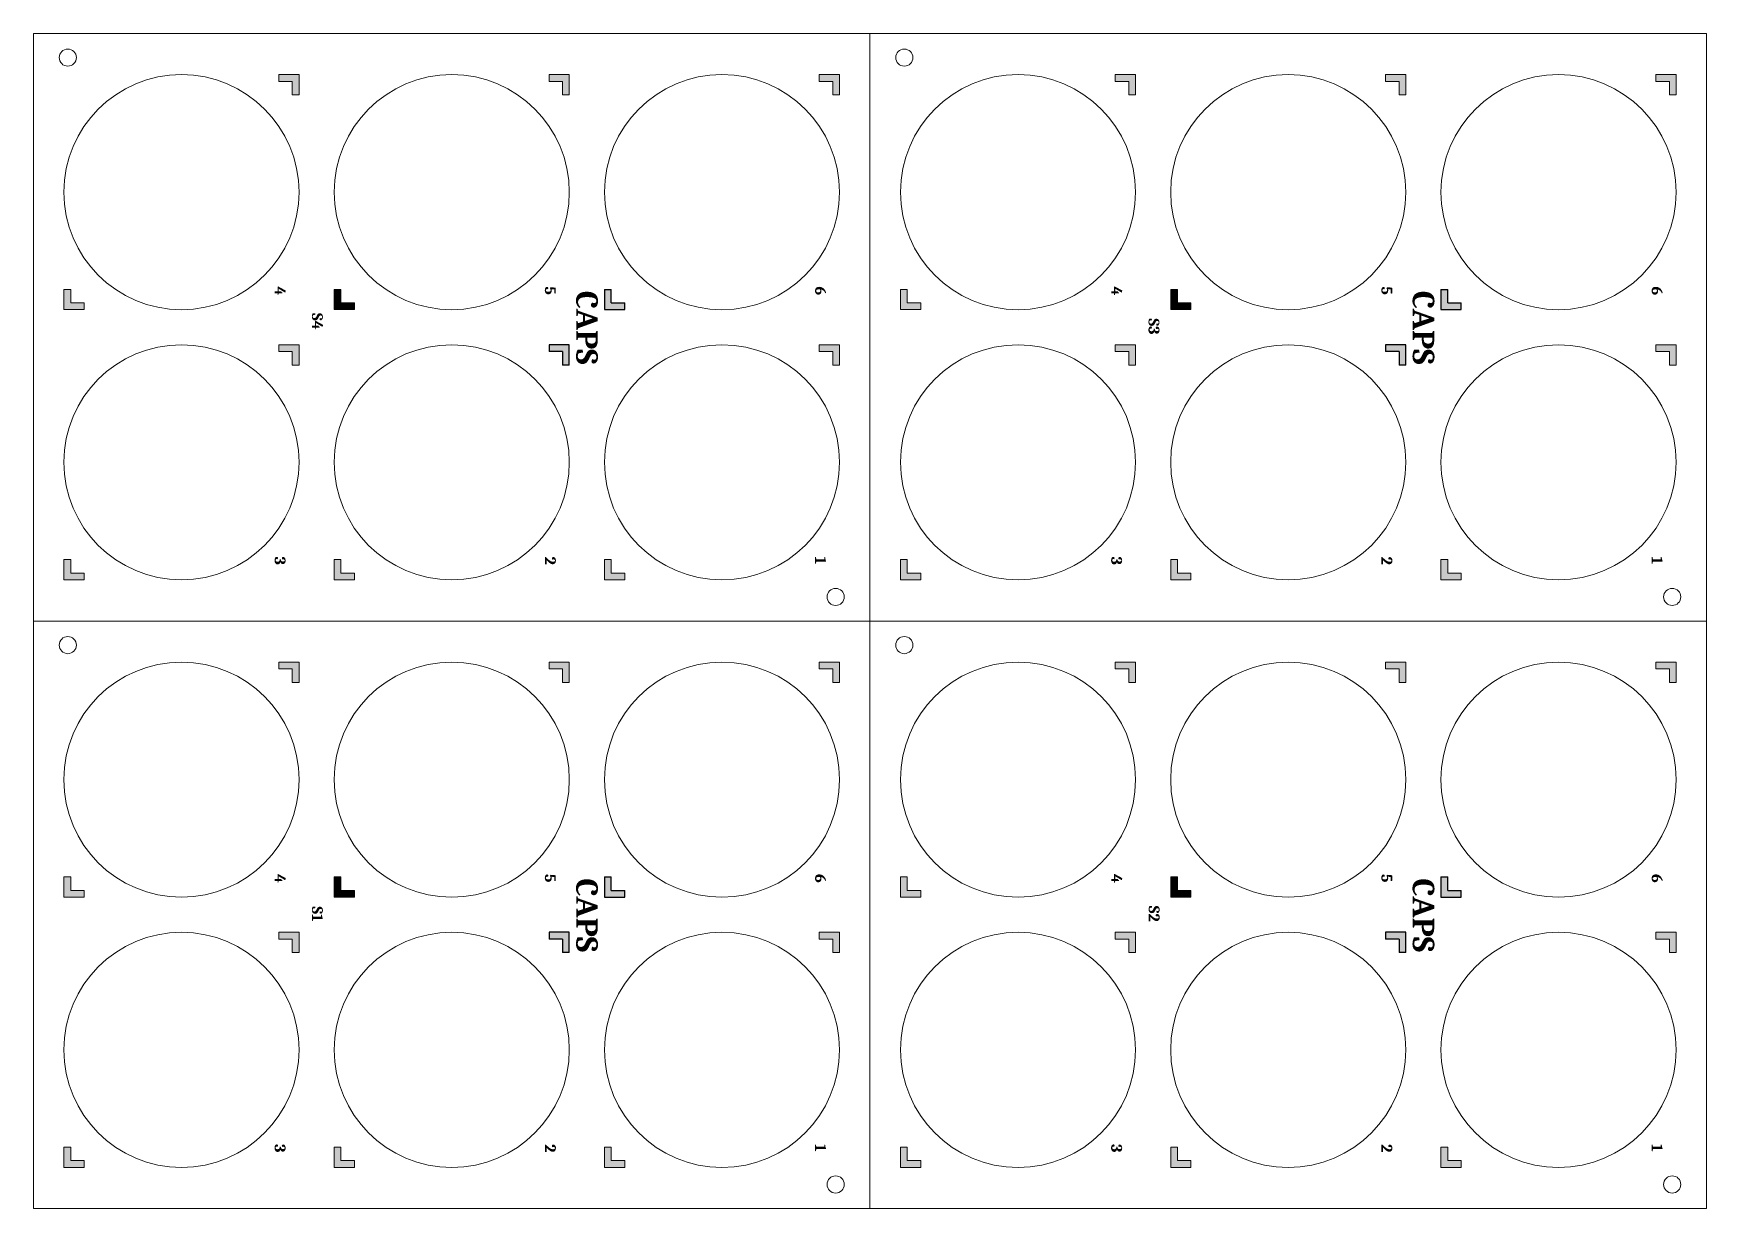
# Model space of a CAD drawing. Header units: centimetres. Extents: x -45.4 to 22.9, y -50.8 to 6.9.
# Drawn here: x -10.51 to 13.86, y -10.21 to 6.91 of the extents above; entities that cross this region are included whole.
import ezdxf

# ---------------------------------------------------------------- set-up
doc = ezdxf.new("R2010")
doc.units = ezdxf.units.CM
doc.header["$MEASUREMENT"] = 0
for name, color, linetype, lineweight in [('cuts', 6, 'Continuous', 0), ('final cut', 4, 'Continuous', 0), ('peghole_cut', 6, 'Continuous', 0), ('Raster Engraving - light', 1, 'Continuous', 13)]:
    doc.layers.add(name, color=color, linetype=linetype, lineweight=lineweight)
doc.layers.add('engrave', color=10, linetype='Continuous')

msp = doc.modelspace()

# ---------------------------------------------------------------- texts
at = {"layer": 'engrave', "attachment_point": 1, "rotation": 270}
for s, heights, insert, char_height in [('{\\fCambria Math|b1|i0|c0|p18;4}', [0], (-6.841, 3.227), 0.15748), ('{\\fCambria Math|b1|i0|c0|p18;5}', [0], (-2.903, 3.227), 0.15748), ('{\\fCambria Math|b1|i0|c0|p18;6}', [0], (1.034, 3.227), 0.15748), ('{\\fCambria Math|b1|i0|c0|p18;4}', [0], (5.347, 3.227), 0.15748), ('{\\fCambria Math|b1|i0|c0|p18;5}', [0], (9.284, 3.227), 0.15748), ('{\\fCambria Math|b1|i0|c0|p18;6}', [0], (13.222, 3.227), 0.15748), ('\\pxqc;{\\fCambria Math|b1|i0|c0|p18;CAPS}', [0.319], (-2.29, 2.821), 0.31496), ('\\pxqc;{\\fCambria Math|b1|i0|c0|p18;CAPS}', [0.319], (9.897, 2.821), 0.31496), ('{\\fCambria Math|b1|i0|c0|p18;3}', [0], (-6.841, -0.711), 0.15748), ('{\\fCambria Math|b1|i0|c0|p18;2}', [0], (-2.903, -0.711), 0.15748), ('{\\fCambria Math|b1|i0|c0|p18;1}', [0], (1.034, -0.711), 0.15748), ('{\\fCambria Math|b1|i0|c0|p18;3}', [0], (5.347, -0.711), 0.15748), ('{\\fCambria Math|b1|i0|c0|p18;2}', [0], (9.284, -0.711), 0.15748), ('{\\fCambria Math|b1|i0|c0|p18;1}', [0], (13.222, -0.711), 0.15748), ('{\\fCambria Math|b1|i0|c0|p18;4}', [0], (-6.841, -5.336), 0.15748), ('{\\fCambria Math|b1|i0|c0|p18;5}', [0], (-2.903, -5.336), 0.15748), ('{\\fCambria Math|b1|i0|c0|p18;6}', [0], (1.034, -5.336), 0.15748), ('{\\fCambria Math|b1|i0|c0|p18;4}', [0], (5.347, -5.336), 0.15748), ('{\\fCambria Math|b1|i0|c0|p18;5}', [0], (9.284, -5.336), 0.15748), ('{\\fCambria Math|b1|i0|c0|p18;6}', [0], (13.222, -5.336), 0.15748), ('\\pxqc;{\\fCambria Math|b1|i0|c0|p18;CAPS}', [0.319], (-2.29, -5.742), 0.31496), ('\\pxqc;{\\fCambria Math|b1|i0|c0|p18;CAPS}', [0.319], (9.897, -5.742), 0.31496), ('{\\fCambria Math|b1|i0|c0|p18;3}', [0], (-6.841, -9.273), 0.15748), ('{\\fCambria Math|b1|i0|c0|p18;2}', [0], (-2.903, -9.273), 0.15748), ('{\\fCambria Math|b1|i0|c0|p18;1}', [0], (1.034, -9.273), 0.15748), ('{\\fCambria Math|b1|i0|c0|p18;3}', [0], (5.347, -9.273), 0.15748), ('{\\fCambria Math|b1|i0|c0|p18;2}', [0], (9.284, -9.273), 0.15748), ('{\\fCambria Math|b1|i0|c0|p18;1}', [0], (13.222, -9.273), 0.15748)]:
    msp.add_mtext_dynamic_manual_height_columns(s, width=0.39077, gutter_width=0.394, heights=heights, dxfattribs=dict(at, insert=insert, char_height=char_height))
at = {"layer": 'Raster Engraving - light', "char_height": 0.15748, "attachment_point": 1, "rotation": 270}
for s, heights, insert in [('{\\fCambria Math|b1|i0|c0|p18;S4}', [0], (-6.297, 2.839)), ('\\pxqc;{\\fCambria Math|b1|i0|c0|p18;S3}', [0], (5.891, 2.839)), ('\\pxqc;{\\fCambria Math|b1|i0|c0|p18;S1}', [0], (-6.297, -5.723)), ('{\\fCambria Math|b1|i0|c0|p18;S2}', [0.253], (5.894, -5.799))]:
    msp.add_mtext_dynamic_manual_height_columns(s, width=0.39077, gutter_width=0.394, heights=heights, dxfattribs=dict(at, insert=insert))

# ---------------------------------------------------------------- hatches: boundary and pattern name
at = {"layer": 'Raster Engraving - light'}
h = msp.add_hatch(color=256, dxfattribs=at)
h.dxf.hatch_style = 1
h.paths.add_polyline_path([(1.232, 2.376), (0.937, 2.376), (0.937, 2.278), (1.133, 2.278), (1.133, 2.081), (1.232, 2.081)])
h.paths.add_polyline_path([(1.232, 6.314), (0.937, 6.314), (0.937, 6.215), (1.133, 6.215), (1.133, 6.018), (1.232, 6.018)])
h.paths.add_polyline_path([(-2.706, 6.314), (-3.001, 6.314), (-3.001, 6.215), (-2.804, 6.215), (-2.804, 6.018), (-2.706, 6.018)])
h.paths.add_polyline_path([(-6.643, 6.314), (-6.938, 6.314), (-6.938, 6.215), (-6.742, 6.215), (-6.742, 6.018), (-6.643, 6.018)])
h = msp.add_hatch(color=256, dxfattribs=at)
h.dxf.hatch_style = 1
h.paths.add_polyline_path([(13.419, 2.376), (13.124, 2.376), (13.124, 2.278), (13.321, 2.278), (13.321, 2.081), (13.419, 2.081)])
h.paths.add_polyline_path([(13.419, 6.314), (13.124, 6.314), (13.124, 6.215), (13.321, 6.215), (13.321, 6.018), (13.419, 6.018)])
h.paths.add_polyline_path([(9.482, 6.314), (9.187, 6.314), (9.187, 6.215), (9.383, 6.215), (9.383, 6.018), (9.482, 6.018)])
h.paths.add_polyline_path([(5.544, 6.314), (5.249, 6.314), (5.249, 6.215), (5.446, 6.215), (5.446, 6.018), (5.544, 6.018)])
h = msp.add_hatch(color=256, dxfattribs=at)
h.dxf.hatch_style = 1
h.paths.add_polyline_path([(-9.773, 2.987), (-9.97, 2.987), (-9.97, 3.184), (-10.068, 3.184), (-10.068, 2.889), (-9.773, 2.889)])
h.paths.add_polyline_path([(-9.773, -0.951), (-9.97, -0.951), (-9.97, -0.754), (-10.068, -0.754), (-10.068, -1.049), (-9.773, -1.049)])
h.paths.add_polyline_path([(-6.643, 2.376), (-6.938, 2.376), (-6.938, 2.278), (-6.742, 2.278), (-6.742, 2.081), (-6.643, 2.081)])
h.paths.add_polyline_path([(-5.836, -0.951), (-6.032, -0.951), (-6.032, -0.754), (-6.131, -0.754), (-6.131, -1.049), (-5.836, -1.049)])
h.paths.add_polyline_path([(-1.898, -0.951), (-2.095, -0.951), (-2.095, -0.754), (-2.193, -0.754), (-2.193, -1.049), (-1.898, -1.049)])
h = msp.add_hatch(color=256, dxfattribs=at)
h.dxf.hatch_style = 1
h.paths.add_polyline_path([(-6.032, 3.184), (-6.131, 3.184), (-6.131, 2.889), (-5.836, 2.889), (-5.836, 2.987), (-6.032, 2.987)])
h = msp.add_hatch(color=256, dxfattribs=at)
h.dxf.hatch_style = 1
h.paths.add_polyline_path([(-1.898, 2.987), (-2.095, 2.987), (-2.095, 3.184), (-2.193, 3.184), (-2.193, 2.889), (-1.898, 2.889)])
h.paths.add_polyline_path([(-2.706, 2.376), (-3.001, 2.376), (-3.001, 2.278), (-2.804, 2.278), (-2.804, 2.081), (-2.706, 2.081)])
h = msp.add_hatch(color=256, dxfattribs=at)
h.dxf.hatch_style = 1
h.paths.add_polyline_path([(2.414, 2.987), (2.218, 2.987), (2.218, 3.184), (2.119, 3.184), (2.119, 2.889), (2.414, 2.889)])
h.paths.add_polyline_path([(2.414, -0.951), (2.218, -0.951), (2.218, -0.754), (2.119, -0.754), (2.119, -1.049), (2.414, -1.049)])
h.paths.add_polyline_path([(5.544, 2.376), (5.249, 2.376), (5.249, 2.278), (5.446, 2.278), (5.446, 2.081), (5.544, 2.081)])
h.paths.add_polyline_path([(6.352, -0.951), (6.155, -0.951), (6.155, -0.754), (6.057, -0.754), (6.057, -1.049), (6.352, -1.049)])
h.paths.add_polyline_path([(10.289, -0.951), (10.093, -0.951), (10.093, -0.754), (9.994, -0.754), (9.994, -1.049), (10.289, -1.049)])
h = msp.add_hatch(color=256, dxfattribs=at)
h.dxf.hatch_style = 1
h.paths.add_polyline_path([(6.155, 3.184), (6.057, 3.184), (6.057, 2.889), (6.352, 2.889), (6.352, 2.987), (6.155, 2.987)])
h = msp.add_hatch(color=256, dxfattribs=at)
h.dxf.hatch_style = 1
h.paths.add_polyline_path([(10.289, 2.987), (10.093, 2.987), (10.093, 3.184), (9.994, 3.184), (9.994, 2.889), (10.289, 2.889)])
h.paths.add_polyline_path([(9.482, 2.376), (9.187, 2.376), (9.187, 2.278), (9.383, 2.278), (9.383, 2.081), (9.482, 2.081)])
h = msp.add_hatch(color=256, dxfattribs=at)
h.dxf.hatch_style = 1
h.paths.add_polyline_path([(1.232, -6.186), (0.937, -6.186), (0.937, -6.285), (1.133, -6.285), (1.133, -6.482), (1.232, -6.482)])
h.paths.add_polyline_path([(1.232, -2.249), (0.937, -2.249), (0.937, -2.347), (1.133, -2.347), (1.133, -2.544), (1.232, -2.544)])
h.paths.add_polyline_path([(-2.706, -2.249), (-3.001, -2.249), (-3.001, -2.347), (-2.804, -2.347), (-2.804, -2.544), (-2.706, -2.544)])
h.paths.add_polyline_path([(-6.643, -2.249), (-6.938, -2.249), (-6.938, -2.347), (-6.742, -2.347), (-6.742, -2.544), (-6.643, -2.544)])
h = msp.add_hatch(color=256, dxfattribs=at)
h.dxf.hatch_style = 1
h.paths.add_polyline_path([(13.419, -6.186), (13.124, -6.186), (13.124, -6.285), (13.321, -6.285), (13.321, -6.482), (13.419, -6.482)])
h.paths.add_polyline_path([(13.419, -2.249), (13.124, -2.249), (13.124, -2.347), (13.321, -2.347), (13.321, -2.544), (13.419, -2.544)])
h.paths.add_polyline_path([(9.482, -2.249), (9.187, -2.249), (9.187, -2.347), (9.383, -2.347), (9.383, -2.544), (9.482, -2.544)])
h.paths.add_polyline_path([(5.544, -2.249), (5.249, -2.249), (5.249, -2.347), (5.446, -2.347), (5.446, -2.544), (5.544, -2.544)])
h = msp.add_hatch(color=256, dxfattribs=at)
h.dxf.hatch_style = 1
h.paths.add_polyline_path([(-9.773, -5.576), (-9.97, -5.576), (-9.97, -5.379), (-10.068, -5.379), (-10.068, -5.674), (-9.773, -5.674)])
h.paths.add_polyline_path([(-9.773, -9.513), (-9.97, -9.513), (-9.97, -9.316), (-10.068, -9.316), (-10.068, -9.611), (-9.773, -9.611)])
h.paths.add_polyline_path([(-6.643, -6.186), (-6.938, -6.186), (-6.938, -6.285), (-6.742, -6.285), (-6.742, -6.482), (-6.643, -6.482)])
h.paths.add_polyline_path([(-5.836, -9.513), (-6.032, -9.513), (-6.032, -9.316), (-6.131, -9.316), (-6.131, -9.611), (-5.836, -9.611)])
h.paths.add_polyline_path([(-1.898, -9.513), (-2.095, -9.513), (-2.095, -9.316), (-2.193, -9.316), (-2.193, -9.611), (-1.898, -9.611)])
h = msp.add_hatch(color=256, dxfattribs=at)
h.dxf.hatch_style = 1
h.paths.add_polyline_path([(-6.032, -5.379), (-6.131, -5.379), (-6.131, -5.674), (-5.836, -5.674), (-5.836, -5.576), (-6.032, -5.576)])
h = msp.add_hatch(color=256, dxfattribs=at)
h.dxf.hatch_style = 1
h.paths.add_polyline_path([(-1.898, -5.576), (-2.095, -5.576), (-2.095, -5.379), (-2.193, -5.379), (-2.193, -5.674), (-1.898, -5.674)])
h.paths.add_polyline_path([(-2.706, -6.186), (-3.001, -6.186), (-3.001, -6.285), (-2.804, -6.285), (-2.804, -6.482), (-2.706, -6.482)])
h = msp.add_hatch(color=256, dxfattribs=at)
h.dxf.hatch_style = 1
h.paths.add_polyline_path([(2.414, -5.576), (2.218, -5.576), (2.218, -5.379), (2.119, -5.379), (2.119, -5.674), (2.414, -5.674)])
h.paths.add_polyline_path([(2.414, -9.513), (2.218, -9.513), (2.218, -9.316), (2.119, -9.316), (2.119, -9.611), (2.414, -9.611)])
h.paths.add_polyline_path([(5.544, -6.186), (5.249, -6.186), (5.249, -6.285), (5.446, -6.285), (5.446, -6.482), (5.544, -6.482)])
h.paths.add_polyline_path([(6.352, -9.513), (6.155, -9.513), (6.155, -9.316), (6.057, -9.316), (6.057, -9.611), (6.352, -9.611)])
h.paths.add_polyline_path([(10.289, -9.513), (10.093, -9.513), (10.093, -9.316), (9.994, -9.316), (9.994, -9.611), (10.289, -9.611)])
h = msp.add_hatch(color=256, dxfattribs=at)
h.dxf.hatch_style = 1
h.paths.add_polyline_path([(6.155, -5.379), (6.057, -5.379), (6.057, -5.674), (6.352, -5.674), (6.352, -5.576), (6.155, -5.576)])
h = msp.add_hatch(color=256, dxfattribs=at)
h.dxf.hatch_style = 1
h.paths.add_polyline_path([(10.289, -5.576), (10.093, -5.576), (10.093, -5.379), (9.994, -5.379), (9.994, -5.674), (10.289, -5.674)])
h.paths.add_polyline_path([(9.482, -6.186), (9.187, -6.186), (9.187, -6.285), (9.383, -6.285), (9.383, -6.482), (9.482, -6.482)])

# ---------------------------------------------------------------- linework, layer by layer
at = {"layer": 'cuts'}
for centre in [(-8.356, 4.601), (-4.418, 4.601), (-0.481, 4.601), (3.832, 4.601), (7.769, 4.601), (11.707, 4.601), (-8.356, 0.664), (-4.418, 0.664), (-0.481, 0.664), (3.832, 0.664), (7.769, 0.664), (11.707, 0.664), (-8.356, -3.961), (-4.418, -3.961), (-0.481, -3.961), (3.832, -3.961), (7.769, -3.961), (11.707, -3.961), (-8.356, -7.899), (-4.418, -7.899), (-0.481, -7.899), (3.832, -7.899), (7.769, -7.899), (11.707, -7.899)]:
    msp.add_circle(centre, 1.713, dxfattribs=at)
at = {"layer": 'engrave'}
for p, q in [((-2.193, 3.184), (-2.095, 3.184)), ((-2.193, 3.184), (-2.193, 2.889)), ((-2.095, 2.987), (-2.095, 3.184)), ((9.994, 3.184), (10.093, 3.184)), ((9.994, 3.184), (9.994, 2.889)), ((10.093, 2.987), (10.093, 3.184)), ((-2.095, 2.987), (-1.898, 2.987)), ((-1.898, 2.889), (-1.898, 2.987)), ((10.093, 2.987), (10.289, 2.987)), ((10.289, 2.889), (10.289, 2.987)), ((-2.193, 2.889), (-1.898, 2.889)), ((9.994, 2.889), (10.289, 2.889)), ((-3.001, 2.376), (-3.001, 2.278)), ((-2.706, 2.376), (-3.001, 2.376)), ((-2.804, 2.278), (-3.001, 2.278)), ((-2.804, 2.278), (-2.804, 2.081)), ((-2.706, 2.081), (-2.706, 2.376)), ((9.187, 2.376), (9.187, 2.278)), ((9.482, 2.376), (9.187, 2.376)), ((9.383, 2.278), (9.187, 2.278)), ((9.383, 2.278), (9.383, 2.081)), ((9.482, 2.081), (9.482, 2.376)), ((-2.706, 2.081), (-2.804, 2.081)), ((9.482, 2.081), (9.383, 2.081)), ((-2.193, -5.379), (-2.095, -5.379)), ((-2.193, -5.379), (-2.193, -5.674)), ((-2.095, -5.576), (-2.095, -5.379)), ((-2.095, -5.576), (-1.898, -5.576)), ((-1.898, -5.674), (-1.898, -5.576)), ((9.994, -5.379), (10.093, -5.379)), ((9.994, -5.379), (9.994, -5.674)), ((10.093, -5.576), (10.093, -5.379)), ((10.093, -5.576), (10.289, -5.576)), ((10.289, -5.674), (10.289, -5.576)), ((-2.193, -5.674), (-1.898, -5.674)), ((9.994, -5.674), (10.289, -5.674)), ((-3.001, -6.186), (-3.001, -6.285)), ((-2.706, -6.186), (-3.001, -6.186)), ((-2.804, -6.285), (-3.001, -6.285)), ((-2.804, -6.285), (-2.804, -6.482)), ((-2.706, -6.482), (-2.706, -6.186)), ((9.187, -6.186), (9.187, -6.285)), ((9.482, -6.186), (9.187, -6.186)), ((9.383, -6.285), (9.187, -6.285)), ((9.383, -6.285), (9.383, -6.482)), ((9.482, -6.482), (9.482, -6.186)), ((-2.706, -6.482), (-2.804, -6.482)), ((9.482, -6.482), (9.383, -6.482))]:
    msp.add_line(p, q, dxfattribs=at)
at = {"layer": 'final cut'}
for p, q in [((-10.512, 6.914), (-10.512, -10.211)), ((-10.512, 6.914), (13.863, 6.914)), ((1.675, 6.914), (1.675, -10.211)), ((13.863, 6.914), (13.863, -10.211)), ((-10.512, -1.649), (13.863, -1.649)), ((-10.512, -10.211), (13.863, -10.211))]:
    msp.add_line(p, q, dxfattribs=at)
at = {"layer": 'peghole_cut'}
for centre in [(-10.012, 6.562), (2.175, 6.562), (1.175, -1.298), (13.363, -1.298), (-10.012, -2), (2.175, -2), (1.175, -9.86), (13.363, -9.86)]:
    msp.add_circle(centre, 0.125, dxfattribs=at)
at = {"layer": 'Raster Engraving - light'}
for p, q in [((-6.938, 6.314), (-6.938, 6.215)), ((-6.643, 6.314), (-6.938, 6.314)), ((-6.742, 6.215), (-6.938, 6.215)), ((-6.742, 6.215), (-6.742, 6.018)), ((-6.643, 6.018), (-6.643, 6.314)), ((-3.001, 6.314), (-3.001, 6.215)), ((-2.706, 6.314), (-3.001, 6.314)), ((-2.804, 6.215), (-3.001, 6.215)), ((-2.804, 6.215), (-2.804, 6.018)), ((-2.706, 6.018), (-2.706, 6.314)), ((0.937, 6.314), (0.937, 6.215)), ((1.232, 6.314), (0.937, 6.314)), ((1.133, 6.215), (0.937, 6.215)), ((1.133, 6.215), (1.133, 6.018)), ((1.232, 6.018), (1.232, 6.314)), ((5.249, 6.314), (5.249, 6.215)), ((5.544, 6.314), (5.249, 6.314)), ((5.446, 6.215), (5.249, 6.215)), ((5.446, 6.215), (5.446, 6.018)), ((5.544, 6.018), (5.544, 6.314)), ((9.187, 6.314), (9.187, 6.215)), ((9.482, 6.314), (9.187, 6.314)), ((9.383, 6.215), (9.187, 6.215)), ((9.383, 6.215), (9.383, 6.018)), ((9.482, 6.018), (9.482, 6.314)), ((13.124, 6.314), (13.124, 6.215)), ((13.419, 6.314), (13.124, 6.314)), ((13.321, 6.215), (13.124, 6.215)), ((13.321, 6.215), (13.321, 6.018)), ((13.419, 6.018), (13.419, 6.314)), ((-6.643, 6.018), (-6.742, 6.018)), ((-2.706, 6.018), (-2.804, 6.018)), ((1.232, 6.018), (1.133, 6.018)), ((5.544, 6.018), (5.446, 6.018)), ((9.482, 6.018), (9.383, 6.018)), ((13.419, 6.018), (13.321, 6.018)), ((-10.068, 3.184), (-9.97, 3.184)), ((-10.068, 3.184), (-10.068, 2.889)), ((-9.97, 2.987), (-9.97, 3.184)), ((-6.131, 3.184), (-6.032, 3.184)), ((-6.131, 3.184), (-6.131, 2.889)), ((-6.032, 2.987), (-6.032, 3.184)), ((2.119, 3.184), (2.218, 3.184)), ((2.119, 3.184), (2.119, 2.889)), ((2.218, 2.987), (2.218, 3.184)), ((6.057, 3.184), (6.155, 3.184)), ((6.057, 3.184), (6.057, 2.889)), ((6.155, 2.987), (6.155, 3.184)), ((-9.97, 2.987), (-9.773, 2.987)), ((-9.773, 2.889), (-9.773, 2.987)), ((-6.032, 2.987), (-5.836, 2.987)), ((-5.836, 2.889), (-5.836, 2.987)), ((2.218, 2.987), (2.414, 2.987)), ((2.414, 2.889), (2.414, 2.987)), ((6.155, 2.987), (6.352, 2.987)), ((6.352, 2.889), (6.352, 2.987)), ((-10.068, 2.889), (-9.773, 2.889)), ((-6.131, 2.889), (-5.836, 2.889)), ((2.119, 2.889), (2.414, 2.889)), ((6.057, 2.889), (6.352, 2.889)), ((-6.938, 2.376), (-6.938, 2.278)), ((-6.643, 2.376), (-6.938, 2.376)), ((-6.742, 2.278), (-6.938, 2.278)), ((-6.742, 2.278), (-6.742, 2.081)), ((-6.643, 2.081), (-6.643, 2.376)), ((0.937, 2.376), (0.937, 2.278)), ((1.232, 2.376), (0.937, 2.376)), ((1.133, 2.278), (0.937, 2.278)), ((1.133, 2.278), (1.133, 2.081)), ((1.232, 2.081), (1.232, 2.376)), ((5.249, 2.376), (5.249, 2.278)), ((5.544, 2.376), (5.249, 2.376)), ((5.446, 2.278), (5.249, 2.278)), ((5.446, 2.278), (5.446, 2.081)), ((5.544, 2.081), (5.544, 2.376)), ((13.124, 2.376), (13.124, 2.278)), ((13.419, 2.376), (13.124, 2.376)), ((13.321, 2.278), (13.124, 2.278)), ((13.321, 2.278), (13.321, 2.081)), ((13.419, 2.081), (13.419, 2.376)), ((-6.643, 2.081), (-6.742, 2.081)), ((1.232, 2.081), (1.133, 2.081)), ((5.544, 2.081), (5.446, 2.081)), ((13.419, 2.081), (13.321, 2.081)), ((-10.068, -0.754), (-9.97, -0.754)), ((-10.068, -0.754), (-10.068, -1.049)), ((-9.97, -0.951), (-9.97, -0.754)), ((-9.97, -0.951), (-9.773, -0.951)), ((-9.773, -1.049), (-9.773, -0.951)), ((-6.131, -0.754), (-6.032, -0.754)), ((-6.131, -0.754), (-6.131, -1.049)), ((-6.032, -0.951), (-6.032, -0.754)), ((-6.032, -0.951), (-5.836, -0.951)), ((-5.836, -1.049), (-5.836, -0.951)), ((-2.193, -0.754), (-2.095, -0.754)), ((-2.193, -0.754), (-2.193, -1.049)), ((-2.095, -0.951), (-2.095, -0.754)), ((-2.095, -0.951), (-1.898, -0.951)), ((-1.898, -1.049), (-1.898, -0.951)), ((2.119, -0.754), (2.218, -0.754)), ((2.119, -0.754), (2.119, -1.049)), ((2.218, -0.951), (2.218, -0.754)), ((2.218, -0.951), (2.414, -0.951)), ((2.414, -1.049), (2.414, -0.951)), ((6.057, -0.754), (6.155, -0.754)), ((6.057, -0.754), (6.057, -1.049)), ((6.155, -0.951), (6.155, -0.754)), ((6.155, -0.951), (6.352, -0.951)), ((6.352, -1.049), (6.352, -0.951)), ((9.994, -0.754), (10.093, -0.754)), ((9.994, -0.754), (9.994, -1.049)), ((10.093, -0.951), (10.093, -0.754)), ((10.093, -0.951), (10.289, -0.951)), ((10.289, -1.049), (10.289, -0.951)), ((-10.068, -1.049), (-9.773, -1.049)), ((-6.131, -1.049), (-5.836, -1.049)), ((-2.193, -1.049), (-1.898, -1.049)), ((2.119, -1.049), (2.414, -1.049)), ((6.057, -1.049), (6.352, -1.049)), ((9.994, -1.049), (10.289, -1.049)), ((-6.938, -2.249), (-6.938, -2.347)), ((-6.643, -2.249), (-6.938, -2.249)), ((-6.742, -2.347), (-6.938, -2.347)), ((-6.742, -2.347), (-6.742, -2.544)), ((-6.643, -2.544), (-6.643, -2.249)), ((-3.001, -2.249), (-3.001, -2.347)), ((-2.706, -2.249), (-3.001, -2.249)), ((-2.804, -2.347), (-3.001, -2.347)), ((-2.804, -2.347), (-2.804, -2.544)), ((-2.706, -2.544), (-2.706, -2.249)), ((0.937, -2.249), (0.937, -2.347)), ((1.232, -2.249), (0.937, -2.249)), ((1.133, -2.347), (0.937, -2.347)), ((1.133, -2.347), (1.133, -2.544)), ((1.232, -2.544), (1.232, -2.249)), ((5.249, -2.249), (5.249, -2.347)), ((5.544, -2.249), (5.249, -2.249)), ((5.446, -2.347), (5.249, -2.347)), ((5.446, -2.347), (5.446, -2.544)), ((5.544, -2.544), (5.544, -2.249)), ((9.187, -2.249), (9.187, -2.347)), ((9.482, -2.249), (9.187, -2.249)), ((9.383, -2.347), (9.187, -2.347)), ((9.383, -2.347), (9.383, -2.544)), ((9.482, -2.544), (9.482, -2.249)), ((13.124, -2.249), (13.124, -2.347)), ((13.419, -2.249), (13.124, -2.249)), ((13.321, -2.347), (13.124, -2.347)), ((13.321, -2.347), (13.321, -2.544)), ((13.419, -2.544), (13.419, -2.249)), ((-6.643, -2.544), (-6.742, -2.544)), ((-2.706, -2.544), (-2.804, -2.544)), ((1.232, -2.544), (1.133, -2.544)), ((5.544, -2.544), (5.446, -2.544)), ((9.482, -2.544), (9.383, -2.544)), ((13.419, -2.544), (13.321, -2.544)), ((-10.068, -5.379), (-9.97, -5.379)), ((-10.068, -5.379), (-10.068, -5.674)), ((-9.97, -5.576), (-9.97, -5.379)), ((-9.97, -5.576), (-9.773, -5.576)), ((-9.773, -5.674), (-9.773, -5.576)), ((-6.131, -5.379), (-6.032, -5.379)), ((-6.131, -5.379), (-6.131, -5.674)), ((-6.032, -5.576), (-6.032, -5.379)), ((-6.032, -5.576), (-5.836, -5.576)), ((-5.836, -5.674), (-5.836, -5.576)), ((2.119, -5.379), (2.218, -5.379)), ((2.119, -5.379), (2.119, -5.674)), ((2.218, -5.576), (2.218, -5.379)), ((2.218, -5.576), (2.414, -5.576)), ((2.414, -5.674), (2.414, -5.576)), ((6.057, -5.379), (6.155, -5.379)), ((6.057, -5.379), (6.057, -5.674)), ((6.155, -5.576), (6.155, -5.379)), ((6.155, -5.576), (6.352, -5.576)), ((6.352, -5.674), (6.352, -5.576)), ((-10.068, -5.674), (-9.773, -5.674)), ((-6.131, -5.674), (-5.836, -5.674)), ((2.119, -5.674), (2.414, -5.674)), ((6.057, -5.674), (6.352, -5.674)), ((-6.938, -6.186), (-6.938, -6.285)), ((-6.643, -6.186), (-6.938, -6.186)), ((-6.742, -6.285), (-6.938, -6.285)), ((-6.742, -6.285), (-6.742, -6.482)), ((-6.643, -6.482), (-6.643, -6.186)), ((0.937, -6.186), (0.937, -6.285)), ((1.232, -6.186), (0.937, -6.186)), ((1.133, -6.285), (0.937, -6.285)), ((1.133, -6.285), (1.133, -6.482)), ((1.232, -6.482), (1.232, -6.186)), ((5.249, -6.186), (5.249, -6.285)), ((5.544, -6.186), (5.249, -6.186)), ((5.446, -6.285), (5.249, -6.285)), ((5.446, -6.285), (5.446, -6.482)), ((5.544, -6.482), (5.544, -6.186)), ((13.124, -6.186), (13.124, -6.285)), ((13.419, -6.186), (13.124, -6.186)), ((13.321, -6.285), (13.124, -6.285)), ((13.321, -6.285), (13.321, -6.482)), ((13.419, -6.482), (13.419, -6.186)), ((-6.643, -6.482), (-6.742, -6.482)), ((1.232, -6.482), (1.133, -6.482)), ((5.544, -6.482), (5.446, -6.482)), ((13.419, -6.482), (13.321, -6.482)), ((-10.068, -9.316), (-9.97, -9.316)), ((-10.068, -9.316), (-10.068, -9.611)), ((-9.97, -9.513), (-9.97, -9.316)), ((-6.131, -9.316), (-6.032, -9.316)), ((-6.131, -9.316), (-6.131, -9.611)), ((-6.032, -9.513), (-6.032, -9.316)), ((-2.193, -9.316), (-2.095, -9.316)), ((-2.193, -9.316), (-2.193, -9.611)), ((-2.095, -9.513), (-2.095, -9.316)), ((2.119, -9.316), (2.218, -9.316)), ((2.119, -9.316), (2.119, -9.611)), ((2.218, -9.513), (2.218, -9.316)), ((6.057, -9.316), (6.155, -9.316)), ((6.057, -9.316), (6.057, -9.611)), ((6.155, -9.513), (6.155, -9.316)), ((9.994, -9.316), (10.093, -9.316)), ((9.994, -9.316), (9.994, -9.611)), ((10.093, -9.513), (10.093, -9.316)), ((-10.068, -9.611), (-9.773, -9.611)), ((-9.97, -9.513), (-9.773, -9.513)), ((-9.773, -9.611), (-9.773, -9.513)), ((-6.131, -9.611), (-5.836, -9.611)), ((-6.032, -9.513), (-5.836, -9.513)), ((-5.836, -9.611), (-5.836, -9.513)), ((-2.193, -9.611), (-1.898, -9.611)), ((-2.095, -9.513), (-1.898, -9.513)), ((-1.898, -9.611), (-1.898, -9.513)), ((2.119, -9.611), (2.414, -9.611)), ((2.218, -9.513), (2.414, -9.513)), ((2.414, -9.611), (2.414, -9.513)), ((6.057, -9.611), (6.352, -9.611)), ((6.155, -9.513), (6.352, -9.513)), ((6.352, -9.611), (6.352, -9.513)), ((9.994, -9.611), (10.289, -9.611)), ((10.093, -9.513), (10.289, -9.513)), ((10.289, -9.611), (10.289, -9.513))]:
    msp.add_line(p, q, dxfattribs=at)

msp.set_redraw_order([(e.dxf.handle, doc.entitydb.next_handle()) for e in msp.query("TEXT MTEXT ATTDEF DIMENSION ARC_DIMENSION")])  # texts and dimensions are drawn at this point

doc.saveas('drawing.dxf')
